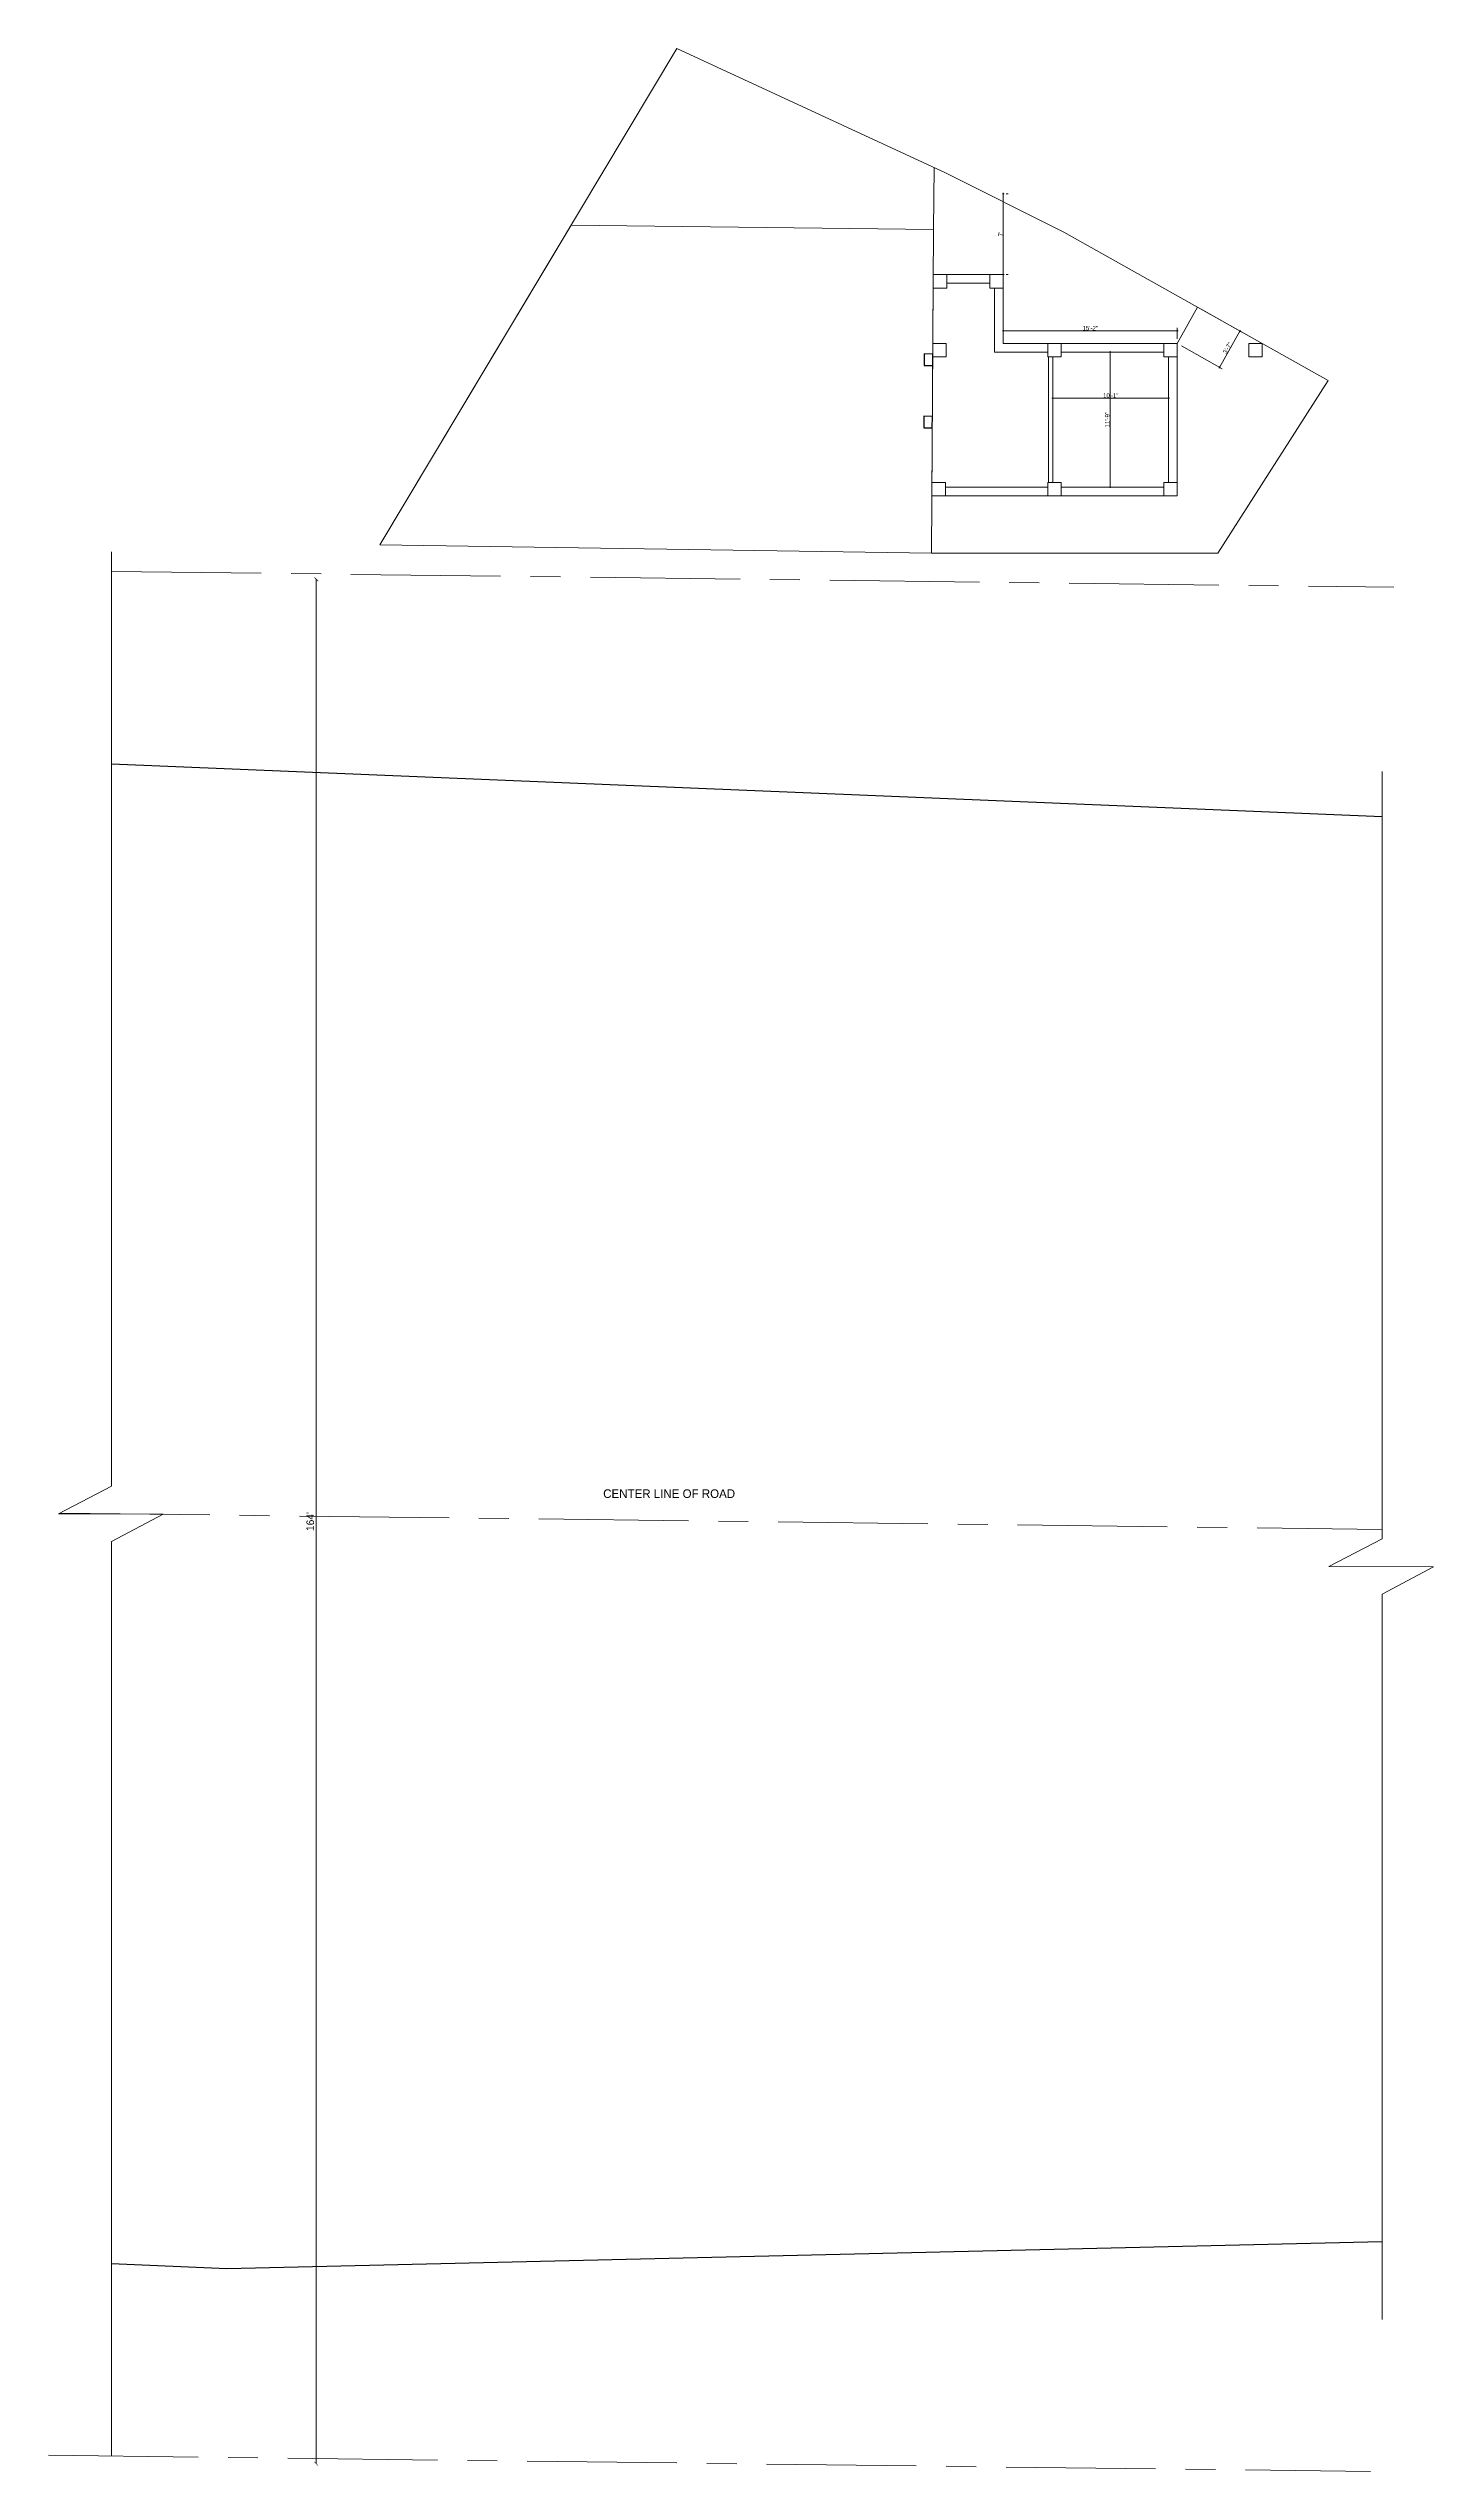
# Model space of a CAD drawing. Header units: inches. Extents: x 4069 to 291496, y -47643 to 12535.
# Drawn here: x 52013 to 53459, y 6206 to 8737 of the extents above; entities that cross this region are included whole.
import ezdxf

# ---------------------------------------------------------------- set-up
doc = ezdxf.new("R2010")
doc.units = ezdxf.units.IN
doc.header["$LTSCALE"] = 5
doc.header["$MEASUREMENT"] = 0
doc.linetypes.add('CENTER', pattern=[2, 1.25, -0.25, 0.25, -0.25])
doc.layers.add('A-WALL', color=7, linetype='Continuous', lineweight=9)
doc.layers.add('DOOR', color=62, linetype='Continuous', lineweight=0)
for name, color, linetype in [('DIM', 5, 'Continuous'), ('TEXT', 6, 'Continuous'), ('WALL', 7, 'Continuous')]:
    doc.layers.add(name, color=color, linetype=linetype)
doc.layers.add('dim line', color=7, linetype='Continuous', lineweight=15, true_color=0xfab2b2)
doc.styles.get("Standard").update_dxf_attribs({"font": 'arial.ttf'})
doc.styles.add('tt', font='stylu.ttf', dxfattribs={"height": 8})
doc.dimstyles.new('Copy(2) of STANDARD', dxfattribs={"dimtxt": 2, "dimasz": 4, "dimexe": 0, "dimexo": 0, "dimgap": 2, "dimtad": 1, "dimdec": 0, "dimzin": 0, "dimdsep": 46, "dimlunit": 3, "dimtxsty": 'tt', "dimblk": 'ARCHTICK', "dimcen": 0.0505, "dimse1": 1, "dimse2": 1, "dimclrd": 5, "dimclre": 5, "dimclrt": 7, "dimadec": 1, "dimazin": 0, "dimtm": 1e-09, "dimtfac": 1, "dimtdec": 0, "dimtofl": 0, "dimtmove": 1, "dimatfit": 3, "dimfxl": 1, "dimtolj": 2, "dimtzin": 0, "dimlwd": 13, "dimarcsym": 0})
doc.dimstyles.new('Standard$0', dxfattribs={"dimtxt": 6, "dimasz": 4, "dimexe": 3, "dimexo": 6, "dimgap": 3, "dimtad": 1, "dimdec": 1, "dimzin": 0, "dimdsep": 46, "dimlunit": 4, "dimtxsty": 'Standard', "dimcen": 0.09, "dimclrd": 6, "dimclre": 6, "dimclrt": 7, "dimadec": 0, "dimazin": 0, "dimtfac": 1, "dimtdec": 1, "dimtix": 1, "dimtofl": 0, "dimtmove": 1, "dimatfit": 3, "dimfxl": 1, "dimtolj": 1, "dimtzin": 0, "dimlwd": 18, "dimlwe": 18, "dimarcsym": 0})

# ---------------------------------------------------------------- blocks, each defined once
blk = doc.blocks.new('_ArchTick')
at = {"color": 0, "linetype": 'ByBlock', "const_width": 0.15}
blk.add_lwpolyline([(-0.5, -0.5), (0.5, 0.5)], dxfattribs=at)
blk = doc.blocks.new('*D1864')
at = {"layer": 'Defpoints', "color": 0, "ltscale": 5, "transparency": 16777216}
for p in [(52748.3, 8182.2), (52292.5, 6214.3), (52724, 6214.3)]:
    blk.add_point(p, dxfattribs=at)
at = {"layer": 'DIM', "color": 5, "lineweight": 13, "ltscale": 5, "transparency": 16777216}
blk.add_line((52292.5, 8182.2), (52292.5, 6214.3), dxfattribs=at)
at = {"layer": 'DIM', "color": 5, "lineweight": 13, "ltscale": 5, "transparency": 16777216, "xscale": 4, "yscale": 4, "zscale": 4}
for p, rotation in [((52292.5, 8182.2), 90), ((52292.5, 6214.3), 270)]:
    blk.add_blockref('_ArchTick', p, dxfattribs=dict(at, rotation=rotation))
at = {"layer": 'DIM', "color": 7, "ltscale": 5, "transparency": 16777216, "insert": (52286.3, 7198.2), "char_height": 8, "attachment_point": 5, "rotation": 90, "style": 'tt'}
blk.add_mtext("\\A2;164'", dxfattribs=at)
blk = doc.blocks.new('oblique')
at = {"color": 0, "lineweight": -2}
blk.add_line((0.25, 0.25), (-0.25, -0.25), dxfattribs=at)
at = {"layer": 'dim line', "lineweight": 9}
for p, q in [((-0.4375, 0), (0.4375, 0)), ((0, 0.4375), (0, -0.4375))]:
    blk.add_line(p, q, dxfattribs=at)
blk = doc.blocks.new('*D1866')
at = {"layer": 'A-WALL', "color": 47, "lineweight": 0, "ltscale": 5, "transparency": 16777216}
for p, q in [((53009.9, 8433.4), (53009.9, 8444.7)), ((53191.6, 8433.4), (53191.6, 8444.7))]:
    blk.add_line(p, q, dxfattribs=at)
at = {"layer": 'A-WALL', "color": 33, "lineweight": 0, "ltscale": 5, "transparency": 16777216}
blk.add_line((53009.9, 8441.7), (53191.6, 8441.7), dxfattribs=at)
at = {"layer": 'Defpoints', "color": 0, "ltscale": 5, "transparency": 16777216}
for p in [(53009.9, 8428.4), (53191.6, 8441.7), (53191.6, 8428.4)]:
    blk.add_point(p, dxfattribs=at)
at = {"layer": 'A-WALL', "color": 33, "lineweight": 0, "ltscale": 5, "transparency": 16777216, "xscale": 2, "yscale": 2, "zscale": 2, "rotation": 180}
blk.add_blockref('oblique', (53009.9, 8441.7), dxfattribs=at)
at = {"layer": 'A-WALL', "color": 33, "lineweight": 0, "ltscale": 5, "transparency": 16777216, "xscale": 2, "yscale": 2, "zscale": 2}
blk.add_blockref('oblique', (53191.6, 8441.7), dxfattribs=at)
at = {"layer": 'A-WALL', "color": 7, "ltscale": 5, "transparency": 16777216, "insert": (53100.8, 8444.4), "char_height": 4.5, "attachment_point": 5}
blk.add_mtext('\\A1;15\'-2"', dxfattribs=at)
blk = doc.blocks.new('_OBLIQUE')
at = {"color": 0, "linetype": 'ByBlock'}
blk.add_line((-0.5, -0.5), (0.5, 0.5), dxfattribs=at)
blk = doc.blocks.new('*D1867')
at = {"layer": 'A-WALL', "color": 47, "lineweight": 0, "ltscale": 5, "transparency": 16777216}
for p, q in [((53217.2, 8463.8), (53259.7, 8439.9)), ((53196, 8425.9), (53238.4, 8402.1))]:
    blk.add_line(p, q, dxfattribs=at)
at = {"layer": 'A-WALL', "color": 33, "lineweight": 0, "ltscale": 5, "transparency": 16777216}
blk.add_line((53235.8, 8403.5), (53257.1, 8441.4), dxfattribs=at)
at = {"layer": 'Defpoints', "color": 0, "ltscale": 5, "transparency": 16777216}
for p in [(53212.9, 8466.2), (53191.6, 8428.4), (53257.1, 8441.4)]:
    blk.add_point(p, dxfattribs=at)
at = {"layer": 'A-WALL', "color": 33, "lineweight": 0, "ltscale": 5, "transparency": 16777216, "xscale": 2, "yscale": 2, "zscale": 2}
for p, rotation in [((53257.1, 8441.4), 60.67918197654677), ((53235.8, 8403.5), 240.6791819765467)]:
    blk.add_blockref('oblique', p, dxfattribs=dict(at, rotation=rotation))
at = {"layer": 'A-WALL', "color": 7, "ltscale": 5, "transparency": 16777216, "insert": (53244, 8423.8), "char_height": 4.5, "attachment_point": 5, "rotation": 60.6792}
blk.add_mtext('\\A1;3\'-7"', dxfattribs=at)
blk = doc.blocks.new('*D1868')
at = {"layer": 'A-WALL', "color": 33, "lineweight": 0, "ltscale": 5, "transparency": 16777216}
blk.add_line((53009.9, 8500.4), (53009.9, 8584.8), dxfattribs=at)
at = {"layer": 'A-WALL', "color": 47, "lineweight": 0, "ltscale": 5, "transparency": 16777216}
for p, q in [((53014.9, 8584.8), (53012.9, 8584.8)), ((53014.9, 8500.4), (53012.9, 8500.4))]:
    blk.add_line(p, q, dxfattribs=at)
at = {"layer": 'Defpoints', "color": 0, "ltscale": 5, "transparency": 16777216}
for p in [(53009.9, 8584.8, -58.2), (53009.9, 8584.8), (53009.9, 8500.4, -58.2)]:
    blk.add_point(p, dxfattribs=at)
at = {"layer": 'A-WALL', "color": 33, "lineweight": 0, "ltscale": 5, "transparency": 16777216, "xscale": 2, "yscale": 2, "zscale": 2}
for p, rotation in [((53009.9, 8584.8), 90), ((53009.9, 8500.4), 270)]:
    blk.add_blockref('oblique', p, dxfattribs=dict(at, rotation=rotation))
at = {"layer": 'A-WALL', "color": 7, "ltscale": 5, "transparency": 16777216, "insert": (53007.2, 8542.6), "char_height": 4.5, "attachment_point": 5, "rotation": 90}
blk.add_mtext("\\A1;7'", dxfattribs=at)
blk = doc.blocks.new('*D1892')
at = {"layer": 'A-WALL', "color": 47, "lineweight": 0, "ltscale": 5, "transparency": 16777216}
for p, q in [((53119.1, 8419.4), (53118.4, 8419.4)), ((53119.1, 8278.4), (53118.4, 8278.4))]:
    blk.add_line(p, q, dxfattribs=at)
at = {"layer": 'A-WALL', "color": 33, "lineweight": 0, "ltscale": 5, "transparency": 16777216}
blk.add_line((53121.4, 8419.4), (53121.4, 8278.4), dxfattribs=at)
at = {"layer": 'Defpoints', "color": 0, "ltscale": 5, "transparency": 16777216}
for p in [(53124.1, 8419.4, -58.2), (53121.4, 8278.4), (53124.1, 8278.4, -58.2)]:
    blk.add_point(p, dxfattribs=at)
at = {"layer": 'A-WALL', "color": 33, "lineweight": 0, "ltscale": 5, "transparency": 16777216, "xscale": 2, "yscale": 2, "zscale": 2}
for p, rotation in [((53121.4, 8419.4), 90), ((53121.4, 8278.4), 270)]:
    blk.add_blockref('oblique', p, dxfattribs=dict(at, rotation=rotation))
at = {"layer": 'A-WALL', "color": 7, "ltscale": 5, "transparency": 16777216, "insert": (53118.6, 8348.9), "char_height": 4.5, "attachment_point": 5, "rotation": 90}
blk.add_mtext('\\A1;11\'-9"', dxfattribs=at)
blk = doc.blocks.new('*D1893')
at = {"layer": 'A-WALL', "color": 47, "lineweight": 0, "ltscale": 5, "transparency": 16777216}
for p, q in [((53061.7, 8353.9), (53061.7, 8374.3)), ((53182.6, 8353.9), (53182.6, 8374.3))]:
    blk.add_line(p, q, dxfattribs=at)
at = {"layer": 'A-WALL', "color": 33, "lineweight": 0, "ltscale": 5, "transparency": 16777216}
blk.add_line((53061.7, 8371.3), (53182.6, 8371.3), dxfattribs=at)
at = {"layer": 'Defpoints', "color": 0, "ltscale": 5, "transparency": 16777216}
for p in [(53182.6, 8371.3), (53061.7, 8348.9, -58.2), (53182.6, 8348.9, -58.2)]:
    blk.add_point(p, dxfattribs=at)
at = {"layer": 'A-WALL', "color": 33, "lineweight": 0, "ltscale": 5, "transparency": 16777216, "xscale": 2, "yscale": 2, "zscale": 2, "rotation": 180}
blk.add_blockref('oblique', (53061.7, 8371.3), dxfattribs=at)
at = {"layer": 'A-WALL', "color": 33, "lineweight": 0, "ltscale": 5, "transparency": 16777216, "xscale": 2, "yscale": 2, "zscale": 2}
blk.add_blockref('oblique', (53182.6, 8371.3), dxfattribs=at)
at = {"layer": 'A-WALL', "color": 7, "ltscale": 5, "transparency": 16777216, "insert": (53122.2, 8374.1), "char_height": 4.5, "attachment_point": 5}
blk.add_mtext('\\A1;10\'-1"', dxfattribs=at)

msp = doc.modelspace()

# ---------------------------------------------------------------- linework, layer by layer
for p, q in [((52078.82346, 7989.57995, -31.2793), (53405.57797, 7934.60523, -59.12383)), ((53405.57797, 6445.8675, 1.516), (52199.1732, 6417.79223, 1.516)), ((52199.1732, 6417.79223, 1.516), (52078.82346, 6422.95883, 1.516))]:
    msp.add_line(p, q)
at = {"layer": 'A-WALL', "ltscale": 5}
for p, q in [((52937.20404, 8547.35725), (52937.62787, 8612.26841)), ((52936.42707, 8428.35756), (52936.89716, 8500.35569)), ((52936.8384, 8491.35569), (52936.89716, 8491.35569)), ((52936.89716, 8500.35569), (53009.92863, 8500.35569)), ((52950.89716, 8491.35569), (52995.92863, 8491.35569)), ((53000.92863, 8486.35569), (53000.92863, 8419.35756)), ((53009.92863, 8500.35569), (53009.92863, 8428.35756)), ((53191.61262, 8428.35756), (53212.87814, 8466.22004)), ((52935.38896, 8269.36445), (52936.42707, 8428.35756)), ((53009.92863, 8428.35756), (53191.61262, 8428.35756)), ((53191.61262, 8428.35756), (53191.61262, 8269.36445)), ((52936.42707, 8423.35756), (52936.39442, 8423.35756)), ((53000.92863, 8419.35756), (53056.54649, 8419.35756)), ((53057.24046, 8414.35756), (53057.24046, 8283.36445)), ((53061.74046, 8414.35756), (53061.74046, 8283.36445)), ((53070.54649, 8419.35756), (53177.61262, 8419.35756)), ((53182.61262, 8414.35756), (53182.61262, 8283.36445)), ((52935.48037, 8278.36445), (52935.44772, 8278.36445)), ((53056.54649, 8278.36445), (52949.48037, 8278.36445)), ((53177.61262, 8278.36445), (53070.54649, 8278.36445)), ((53191.61262, 8269.36445), (52935.38896, 8269.36445)), ((52934.99721, 8209.36445), (53234.1699, 8209.36445))]:
    msp.add_line(p, q, dxfattribs=at)
at = {"layer": 'A-WALL', "linetype": 'CENTER', "ltscale": 25}
for p, q in [((52078.82346, 8190.40722), (53417.69918, 8173.91329)), ((52025.00375, 7206.99558), (53405.57797, 7189.98795)), ((52012.88253, 6223.07024), (53393.45675, 6206.06261))]:
    msp.add_line(p, q, dxfattribs=at)
at = {"layer": 'A-WALL', "ltscale": 5, "elevation": -58.16904}
for points in [[(52669.18759, 8736.54592), (52359.06207, 8218.00834), (52934.99721, 8209.36445), (53234.1699, 8209.36445), (53349.12489, 8389.69682), (53073.031, 8544.76542), (52949.66592, 8606.69525)], [(52936.89716, 8500.35569), (52950.89716, 8500.35569), (52950.89716, 8486.35569), (52936.89716, 8486.35569)], [(52995.92863, 8500.35569), (53009.92863, 8500.35569), (53009.92863, 8486.35569), (52995.92863, 8486.35569)], [(52936.42707, 8428.35756), (52950.42707, 8428.35756), (52950.42707, 8414.35756), (52936.42707, 8414.35756)], [(53056.54649, 8428.35756), (53070.54649, 8428.35756), (53070.54649, 8414.35756), (53056.54649, 8414.35756)], [(53177.61262, 8428.35756), (53191.61262, 8428.35756), (53191.61262, 8414.35756), (53177.61262, 8414.35756)], [(53266.29088, 8428.35756), (53280.29088, 8428.35756), (53280.29088, 8414.35756), (53266.29088, 8414.35756)], [(52935.48037, 8283.36445), (52949.48037, 8283.36445), (52949.48037, 8269.36445), (52935.48037, 8269.36445)], [(53056.54649, 8283.36445), (53070.54649, 8283.36445), (53070.54649, 8269.36445), (53056.54649, 8269.36445)], [(53177.61262, 8283.36445), (53191.61262, 8283.36445), (53191.61262, 8269.36445), (53177.61262, 8269.36445)]]:
    msp.add_lwpolyline(points, close=True, dxfattribs=at)
at = {"layer": 'A-WALL', "linetype": 'Continuous', "ltscale": 5}
for points, elevation in [([(52078.82346, 8210.88055), (52078.82346, 7235.01007), (52023.23374, 7206.07424), (52132.49668, 7205.82424), (52078.82346, 7177.21527), (52078.82346, 6222.25789)], -31.2793), ([(53405.57797, 7981.45409), (53405.57797, 7180.03535), (53349.98824, 7151.09953), (53459.25118, 7150.84953), (53405.57797, 7122.24056), (53405.57797, 6364.80426)], -59.12383)]:
    msp.add_lwpolyline(points, dxfattribs=dict(at, elevation=elevation))
at = {"layer": 'DOOR', "lineweight": 13, "elevation": -58.16904}
msp.add_lwpolyline([(52359.06207, 8218.00834), (52934.99721, 8209.36445), (52937.20404, 8547.35725), (52558.72872, 8551.85595)], close=True, dxfattribs=at)
at = {"layer": 'WALL', "color": 2, "linetype": 'ByBlock', "ltscale": 5, "elevation": -58.16904}
for points in [[(52927.3558, 8417.47168), (52927.27745, 8405.4717), (52936.27689, 8405.35759), (52936.35524, 8417.35756)], [(52926.9314, 8352.47183), (52926.85305, 8340.47186), (52935.85249, 8340.35775), (52935.93084, 8352.35772)]]:
    msp.add_lwpolyline(points, close=True, dxfattribs=at)

# ---------------------------------------------------------------- texts
at = {"layer": 'TEXT', "lineweight": 70, "style": 'tt'}
msp.add_text('CENTER LINE OF ROAD ', height=9, dxfattribs=at).set_placement((52592.16071, 7222.80047, -58.16904))

# ---------------------------------------------------------------- dimensions: what is measured, and where the dimension line sits
at = {"layer": 'A-WALL', "ltscale": 5}
for base, p1, p2, picture, middle in [((53009.92863, 8584.80447), (53009.92863, 8500.35569, -58.16904), (53009.92863, 8584.80447, -58.16904), '*D1868', (53007.17863, 8542.58008)), ((53121.44602, 8278.36445), (53124.07956, 8419.35756, -58.16904), (53124.07956, 8278.36445, -58.16904), '*D1892', (53118.64844, 8348.86101))]:
    dim = msp.add_linear_dim(base=base, p1=p1, p2=p2, angle=90, dimstyle='Standard$0', override={"dimtxt": 4.5, "dimasz": 2, "dimexo": 5, "dimgap": 0.5, "dimdec": 0, "dimzin": 12, "dimpost": '\\X', "dimblk": 'oblique', "dimcen": 3, "dimclrd": 33, "dimclre": 47, "dimtfac": 0.5, "dimtdec": 0, "dimfxl": 3, "dimlwd": 0, "dimlwe": 0}, dxfattribs=at)
    dim.commit()
    dim.dimension.update_dxf_attribs({"geometry": picture, "text_midpoint": middle})
dim = msp.add_aligned_dim(p1=(53191.61262, 8428.35756), p2=(53212.87814, 8466.22004), distance=-50.68831, dimstyle='Standard$0', override={"dimtxt": 4.5, "dimasz": 2, "dimexo": 5, "dimgap": 0.5, "dimdec": 0, "dimzin": 12, "dimpost": '\\X', "dimblk": 'oblique', "dimcen": 3, "dimclrd": 33, "dimclre": 47, "dimtfac": 0.5, "dimtdec": 0, "dimfxl": 3, "dimlwd": 0, "dimlwe": 0}, dxfattribs=at)
dim.commit()
dim.dimension.update_dxf_attribs({"geometry": '*D1867', "text_midpoint": (53243.99956, 8423.83749)})
for base, p1, p2, picture, middle in [((53191.61262, 8441.65206), (53009.92863, 8428.35756), (53191.61262, 8428.35756), '*D1866', (53100.77062, 8444.44964)), ((53182.61262, 8371.33987), (53061.74046, 8348.86101, -58.16904), (53182.61262, 8348.86101, -58.16904), '*D1893', (53122.17654, 8374.13745))]:
    dim = msp.add_linear_dim(base=base, p1=p1, p2=p2, dimstyle='Standard$0', override={"dimtxt": 4.5, "dimasz": 2, "dimexo": 5, "dimgap": 0.5, "dimdec": 0, "dimzin": 12, "dimpost": '\\X', "dimblk": 'oblique', "dimcen": 3, "dimclrd": 33, "dimclre": 47, "dimtfac": 0.5, "dimtdec": 0, "dimfxl": 3, "dimlwd": 0, "dimlwe": 0}, dxfattribs=at)
    dim.commit()
    dim.dimension.update_dxf_attribs({"geometry": picture, "text_midpoint": middle})
at = {"layer": 'DIM', "ltscale": 5}
dim = msp.add_linear_dim(base=(52292.50012, 6214.30958), p1=(52748.26132, 8182.16026), p2=(52724.01889, 6214.30958), angle=90, dimstyle='Copy(2) of STANDARD', dxfattribs=at)
dim.commit()
dim.dimension.update_dxf_attribs({"geometry": '*D1864', "text_midpoint": (52286.32149, 7198.23492)})

doc.saveas('drawing.dxf')
